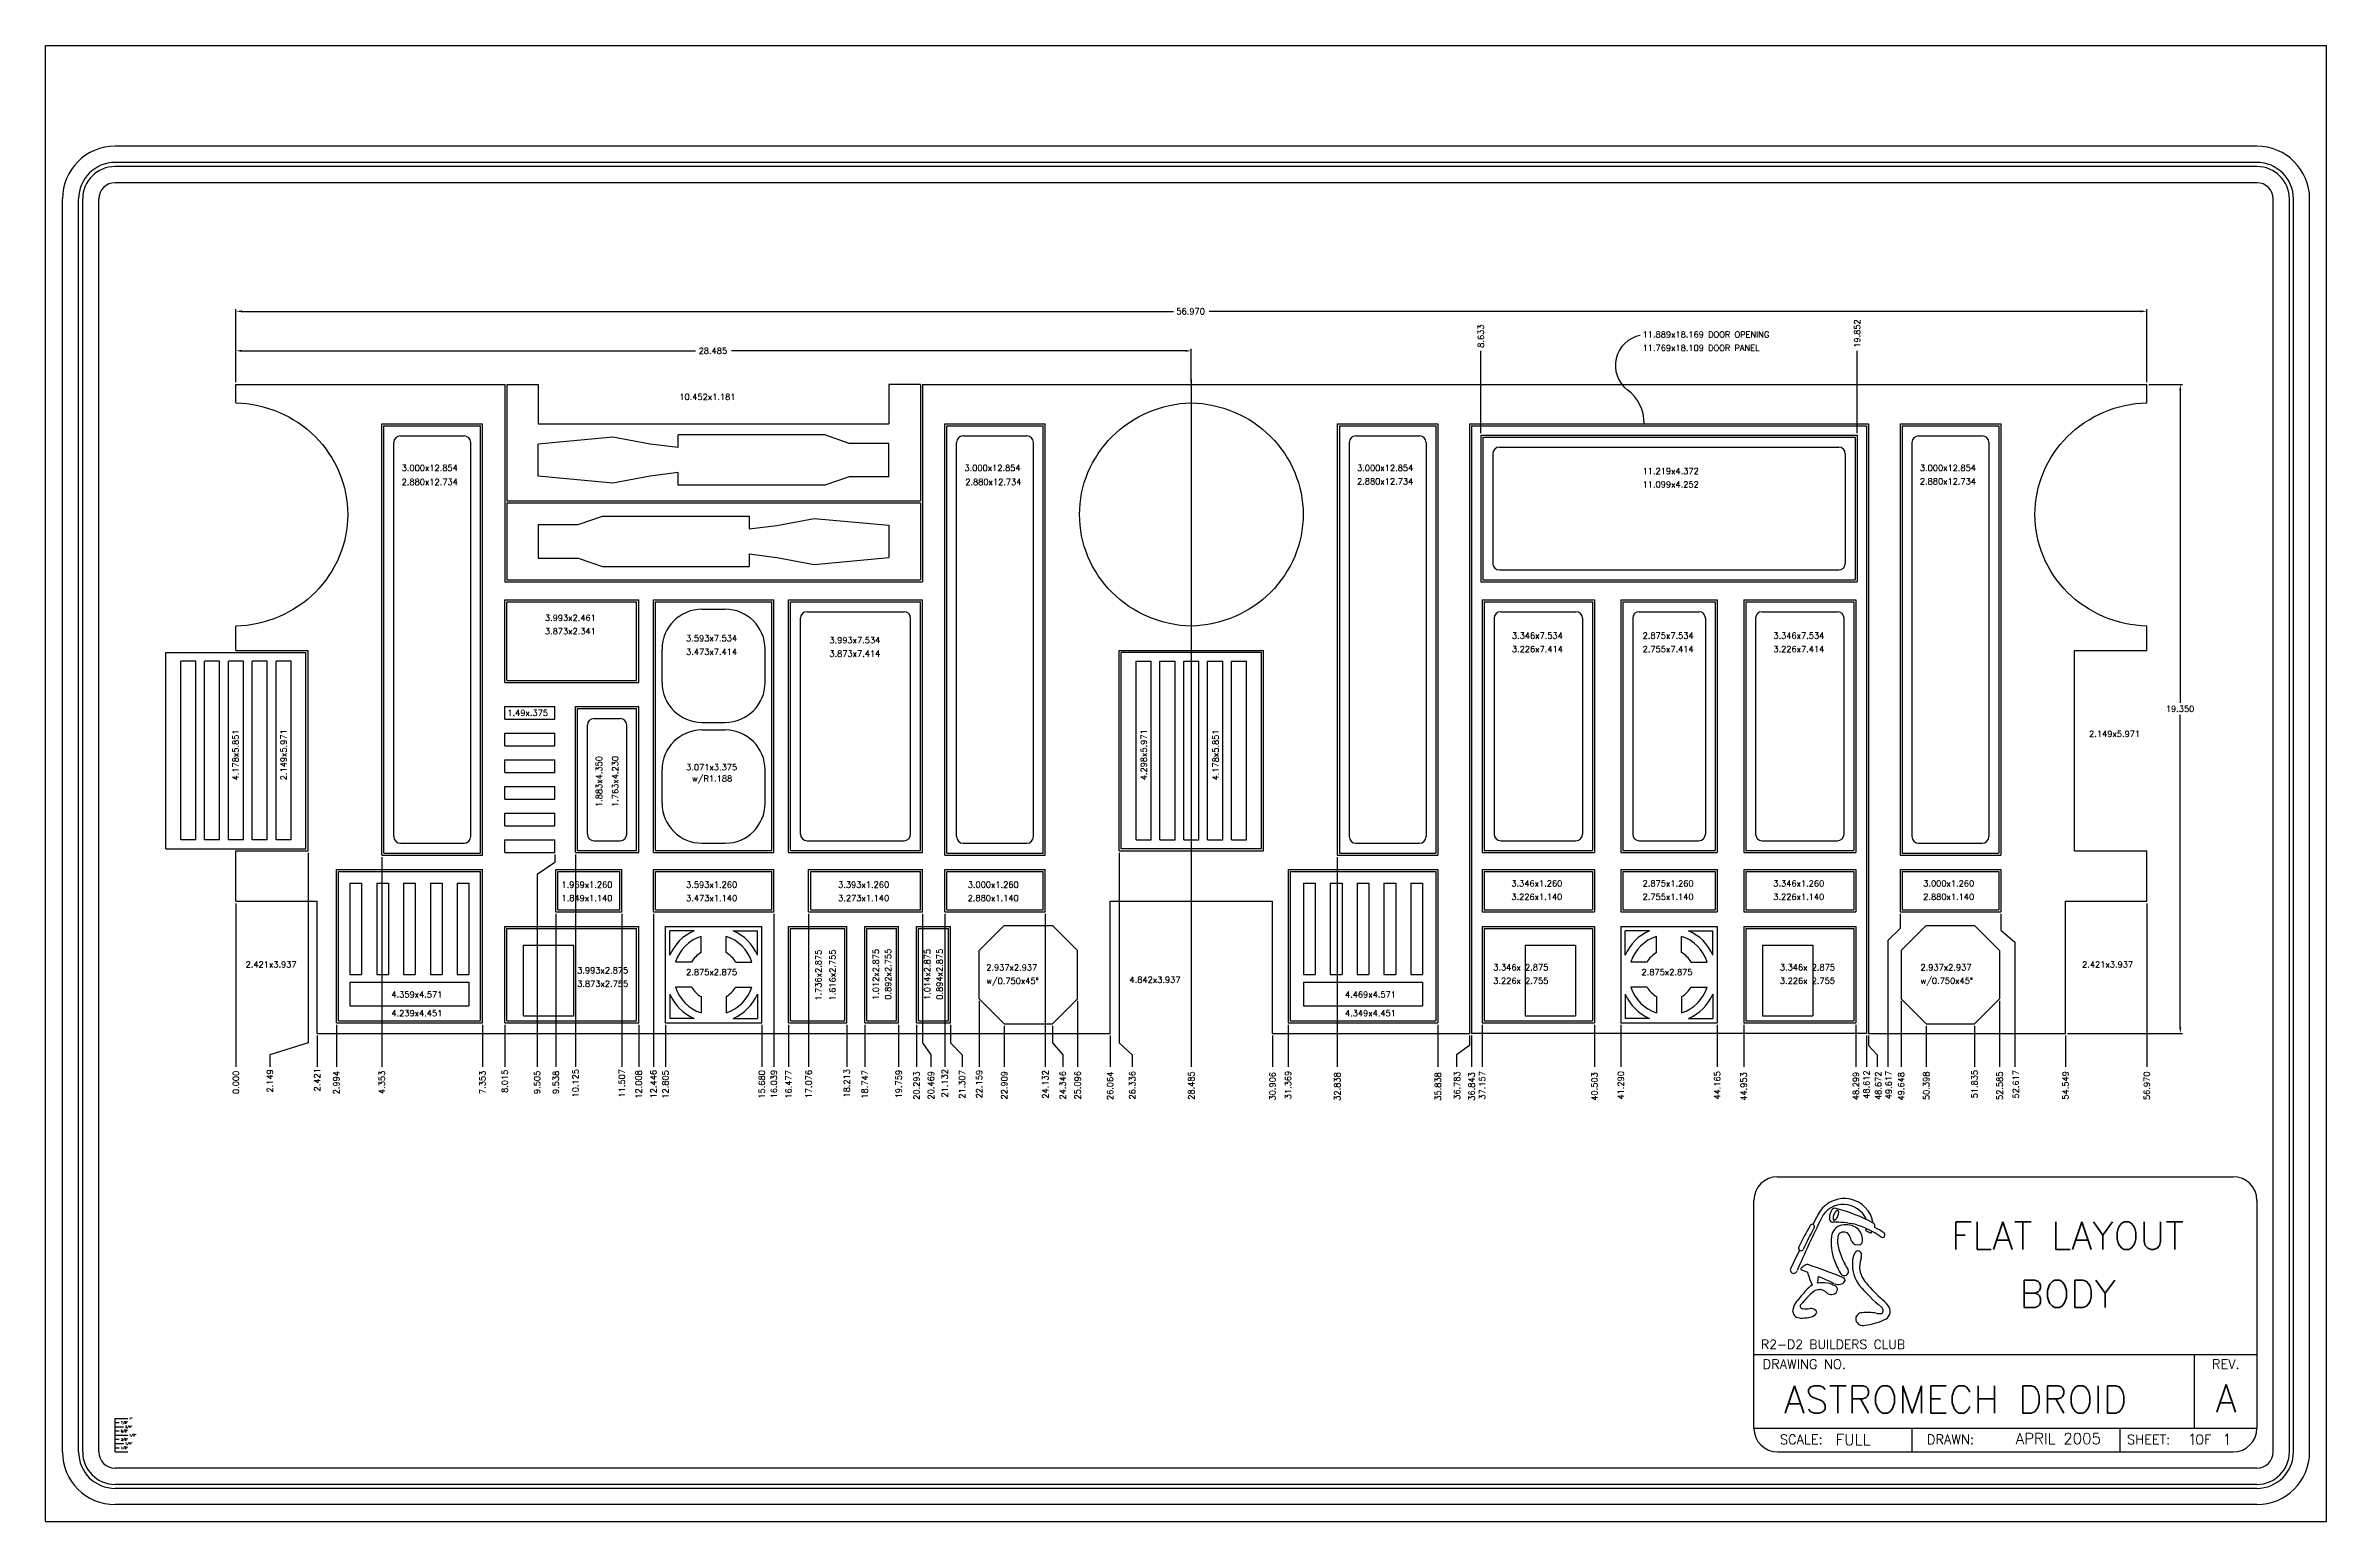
# Model space of a CAD drawing. Extents: x -5.7 to 62.3, y -14.3 to 29.7.
import ezdxf
from ezdxf.enums import TextEntityAlignment as Align

# ---------------------------------------------------------------- set-up
doc = ezdxf.new("R2010")
doc.units = 0
doc.layers.get('0').update_dxf_attribs({"linetype": 'CONTINUOUS'})
for name, color, linetype in [('BODY', 7, 'CONTINUOUS'), ('BODY_PANELS', 2, 'CONTINUOUS'), ('DIMENSIONS', 1, 'CONTINUOUS'), ('DIMENSIONS__BODY_PANELS', 2, 'CONTINUOUS'), ('DIMENSIONS_BODY', 7, 'CONTINUOUS'), ('FORM', 5, 'CONTINUOUS')]:
    doc.layers.add(name, color=color, linetype=linetype)
doc.styles.get("Standard").update_dxf_attribs({"font": 'simplex.shx'})

msp = doc.modelspace()

# ---------------------------------------------------------------- texts
for s, p in [('7/8"', (-3.428, -11.357)), ('5/8"', (-3.428, -11.607)), ('3/4"', (-3.303, -11.482)), ('1"', (-3.178, -11.232)), ('3/8"', (-3.428, -11.857)), ('1/8"', (-3.428, -12.107)), ('1/4"', (-3.303, -11.982)), ('1/2"', (-3.178, -11.732))]:
    msp.add_text(s, height=0.0625).set_placement(p)
at = {"layer": 'DIMENSIONS'}
for s, p in [('56.970', (28.039, 21.717)), ('28.485', (13.797, 20.54)), ('19.350', (57.541, 9.865))]:
    msp.add_text(s, height=0.18, dxfattribs=at).set_placement(p)
for s, p in [('8.633', (37.208, 20.72)), ('19.852', (48.427, 20.72)), ('0.000', (0.09, -1.53)), ('2.149', (1.104, -1.487)), ('2.421', (2.511, -1.453)), ('2.994', (3.084, -1.539)), ('4.353', (4.443, -1.53)), ('7.353', (7.443, -1.53)), ('8.015', (8.105, -1.496)), ('9.505', (9.069, -1.53)), ('9.538', (9.628, -1.53)), ('10.125', (10.215, -1.633)), ('11.507', (11.597, -1.633)), ('12.008', (12.098, -1.667)), ('12.446', (12.536, -1.659)), ('12.805', (12.895, -1.667)), ('15.680', (15.77, -1.667)), ('16.039', (16.129, -1.659)), ('16.477', (16.567, -1.667)), ('17.076', (17.166, -1.659)), ('18.213', (18.303, -1.633)), ('18.747', (18.837, -1.667)), ('19.759', (19.849, -1.659)), ('20.293', (20.383, -1.701)), ('20.469', (20.813, -1.693)), ('21.132', (21.222, -1.633)), ('21.307', (21.739, -1.667)), ('22.159', (22.249, -1.659)), ('22.909', (22.999, -1.693)), ('24.132', (24.222, -1.667)), ('24.346', (24.74, -1.693)), ('25.096', (25.186, -1.693)), ('26.064', (26.154, -1.71)), ('26.336', (26.815, -1.693)), ('28.485', (28.575, -1.701)), ('30.906', (30.996, -1.72)), ('31.369', (31.459, -1.686)), ('32.838', (32.928, -1.729)), ('35.838', (35.928, -1.729)), ('36.783', (36.497, -1.7)), ('36.843', (36.933, -1.729)), ('37.157', (37.246, -1.695)), ('40.503', (40.593, -1.729)), ('41.290', (41.38, -1.695)), ('44.165', (44.255, -1.695)), ('44.953', (45.043, -1.729)), ('48.299', (48.389, -1.713)), ('48.612', (48.702, -1.673)), ('48.672', (49.056, -1.707)), ('49.617', (49.364, -1.685)), ('49.648', (49.738, -1.722)), ('50.398', (50.488, -1.707)), ('51.835', (51.925, -1.658)), ('52.585', (52.675, -1.707)), ('52.617', (53.157, -1.664)), ('54.549', (54.639, -1.698)), ('56.970', (57.06, -1.707))]:
    msp.add_text(s, height=0.18, rotation=90, dxfattribs=at).set_placement(p)
at = {"layer": 'DIMENSIONS__BODY_PANELS'}
for s, p in [('2.880x12.734', (4.942, 16.629)), ('2.880x12.734', (21.745, 16.629)), ('2.880x12.734', (33.427, 16.647)), ('11.099x4.252', (41.94, 16.556)), ('2.880x12.734', (50.206, 16.647)), ('3.873x2.341', (9.212, 12.179)), ('3.473x7.414', (13.424, 11.569)), ('3.873x7.414', (17.694, 11.511)), ('3.226x7.414', (38.042, 11.647)), ('2.755x7.414', (41.94, 11.647)), ('3.226x7.414', (45.838, 11.647)), ('3.071x3.375', (13.424, 8.124)), ('w/R1.188', (13.601, 7.788)), ('1.849x1.140', (9.706, 4.223)), ('3.473x1.140', (13.424, 4.223)), ('3.273x1.140', (17.956, 4.223)), ('2.880x1.140', (21.819, 4.223)), ('3.226x1.140', (38.027, 4.26)), ('2.755x1.140', (41.94, 4.26)), ('3.226x1.140', (45.836, 4.26)), ('2.880x1.140', (50.306, 4.26)), ('3.873x2.755', (10.175, 1.668)), ('3.226x 2.755', (37.487, 1.758)), ('3.226x 2.755', (46.033, 1.758)), ('4.239x4.451', (4.636, 0.79)), ('4.349x4.451', (33.066, 0.79))]:
    msp.add_text(s, height=0.18, dxfattribs=at).set_placement(p)
for s, p in [('4.178x5.851', (0.08, 7.821)), ('4.178x5.851', (29.3, 7.821)), ('1.763x4.230', (11.398, 7.031)), ('1.616x2.755', (17.876, 1.259)), ('0.892x2.755', (19.534, 1.282)), ('0.894x2.875', (21.07, 1.282))]:
    msp.add_text(s, height=0.18, rotation=90, dxfattribs=at).set_placement(p)
at = {"layer": 'DIMENSIONS_BODY'}
for s, p in [('11.889x18.169 DOOR OPENING', (41.94, 21.025)), ('11.769x18.109 DOOR PANEL', (41.94, 20.625)), ('10.452x1.181', (13.221, 19.165)), ('3.000x12.854', (4.942, 17.047)), ('3.000x12.854', (21.721, 17.047)), ('3.000x12.854', (33.427, 17.047)), ('11.219x4.372', (41.94, 16.956)), ('3.000x12.854', (50.206, 17.047)), ('3.993x2.461', (9.212, 12.579)), ('3.593x7.534', (13.424, 11.969)), ('3.993x7.534', (17.694, 11.911)), ('3.346x7.534', (38.042, 12.047)), ('2.875x7.534', (41.94, 12.047)), ('3.346x7.534', (45.838, 12.047)), ('1.49x.375', (8.093, 9.746)), ('2.149x5.971', (55.252, 9.12)), ('1.969x1.260', (9.706, 4.623)), ('3.593x1.260', (13.424, 4.623)), ('3.393x1.260', (17.956, 4.623)), ('3.000x1.260', (21.819, 4.623)), ('3.346x1.260', (38.027, 4.66)), ('2.875x1.260', (41.94, 4.66)), ('3.346x1.260', (45.836, 4.66)), ('3.000x1.260', (50.306, 4.66)), ('2.421x3.937', (0.289, 2.244)), ('3.993x2.875', (10.175, 2.068)), ('2.875x2.875', (13.423, 2.016)), ('2.937x2.937', (22.37, 2.152)), ('3.346x 2.875', (37.487, 2.158)), ('2.875x2.875', (41.908, 2.016)), ('3.346x 2.875', (46.033, 2.158)), ('2.937x2.937', (50.225, 2.159)), ('2.421x3.937', (55.044, 2.244)), ('4.359x4.571', (4.636, 1.347)), ('w/0.750x45%%D', (22.37, 1.752)), ('4.842x3.937', (26.642, 1.789)), ('4.469x4.571', (33.066, 1.347)), ('w/0.750x45%%D', (50.225, 1.759))]:
    msp.add_text(s, height=0.18, dxfattribs=at).set_placement(p)
for s, p in [('2.149x5.971', (1.512, 7.826)), ('4.298x5.971', (27.157, 7.826)), ('1.883x4.350', (10.915, 7.027)), ('1.736x2.875', (17.455, 1.254)), ('1.012x2.875', (19.168, 1.277)), ('1.014x2.875', (20.703, 1.277))]:
    msp.add_text(s, height=0.18, rotation=90, dxfattribs=at).set_placement(p)
at = {"layer": 'FORM'}
for s, height, p in [('FLAT LAYOUT', 0.81877, (54.612, -6.163)), ('BODY', 0.8188, (54.612, -7.896))]:
    msp.add_text(s, height=height, dxfattribs=at).set_placement(p, align=Align.CENTER)
at = {"layer": 'FORM', "color": 7}
msp.add_text('R2-D2 BUILDERS CLUB', height=0.27077, dxfattribs=at).set_placement((45.47, -9.129))
at = {"layer": 'FORM', "linetype": 'CONTINUOUS'}
for s, height, p in [('DRAWING NO.', 0.28297, (45.517, -9.723)), ('SCALE:', 0.283, (46.034, -11.968)), ('DRAWN:', 0.283, (50.414, -11.968)), ('SHEET:   OF', 0.28297, (56.383, -11.971))]:
    msp.add_text(s, height=height, dxfattribs=at).set_placement(p)
msp.add_text('REV.', height=0.283, dxfattribs=at).set_placement((59.328, -9.723), align=Align.CENTER)
at = {"layer": 'FORM'}
for s, height, p in [('A', 0.819, (59.02, -11.011)), ('ASTROMECH DROID', 0.81877, (46.151, -11.043)), ('FULL', 0.3275, (47.697, -11.999)), ('1   1', 0.3275, (58.191, -11.99))]:
    msp.add_text(s, height=height, dxfattribs=at).set_placement(p)
msp.add_text('APRIL 2005', height=0.3275, dxfattribs=at).set_placement((55.605, -11.965), align=Align.RIGHT)

# ---------------------------------------------------------------- linework, layer by layer
for p, q in [((-5.674, -14.271), (-5.674, 29.729)), ((-5.674, 29.729), (62.326, 29.729)), ((62.326, -14.271), (62.326, 29.729)), ((-3.602, -12.199), (-3.602, -11.199)), ((-3.602, -11.199), (-3.227, -11.199)), ((-3.602, -11.324), (-3.477, -11.324)), ((-3.602, -11.449), (-3.352, -11.449)), ((-3.602, -11.574), (-3.477, -11.574)), ((-3.602, -11.699), (-3.227, -11.699)), ((-3.602, -11.824), (-3.477, -11.824)), ((-3.602, -11.949), (-3.352, -11.949)), ((-3.602, -12.074), (-3.477, -12.074)), ((-3.602, -12.199), (-3.227, -12.199)), ((-5.674, -14.271), (62.326, -14.271))]:
    msp.add_line(p, q)
at = {"layer": 'BODY'}
for p, q in [((0, 19.63), (8.015, 19.63)), ((0, 19.079), (0, 19.63)), ((0, 19.079), (0.165, 19.071)), ((0.165, 19.071), (0.329, 19.055)), ((0.329, 19.055), (0.493, 19.031)), ((8.015, 19.63), (8.015, 13.742)), ((8.075, 19.63), (8.075, 16.154)), ((8.075, 19.63), (9.016, 19.63)), ((9.016, 19.63), (9.016, 18.449)), ((19.468, 19.63), (19.468, 18.449)), ((20.409, 19.63), (19.468, 19.63)), ((20.409, 19.63), (20.409, 16.154)), ((20.469, 19.63), (56.97, 19.63)), ((20.469, 19.63), (20.469, 13.742)), ((27.992, 19.031), (28.156, 19.055)), ((28.156, 19.055), (28.32, 19.071)), ((28.32, 19.071), (28.485, 19.079)), ((28.485, 19.081), (28.65, 19.073)), ((28.65, 19.073), (28.814, 19.057)), ((28.814, 19.057), (28.978, 19.033)), ((56.477, 19.033), (56.641, 19.057)), ((56.641, 19.057), (56.805, 19.073)), ((56.805, 19.073), (56.97, 19.081)), ((56.97, 19.081), (56.97, 19.63)), ((0.493, 19.031), (0.655, 19)), ((0.655, 19), (0.815, 18.961)), ((0.815, 18.961), (0.974, 18.915)), ((0.974, 18.915), (1.129, 18.862)), ((1.129, 18.862), (1.282, 18.801)), ((1.282, 18.801), (1.432, 18.733)), ((1.432, 18.733), (1.578, 18.658)), ((1.578, 18.658), (1.721, 18.576)), ((1.721, 18.576), (1.859, 18.488)), ((1.859, 18.488), (1.992, 18.393)), ((1.992, 18.393), (2.121, 18.293)), ((4.353, 5.595), (4.353, 18.449)), ((4.353, 18.449), (7.353, 18.449)), ((7.353, 5.595), (7.353, 18.449)), ((9.016, 18.449), (19.468, 18.449)), ((21.132, 5.595), (21.132, 18.449)), ((21.132, 18.449), (24.132, 18.449)), ((24.132, 5.595), (24.132, 18.449)), ((26.364, 18.291), (26.493, 18.392)), ((26.493, 18.392), (26.626, 18.487)), ((26.626, 18.487), (26.764, 18.575)), ((26.764, 18.575), (26.907, 18.657)), ((26.907, 18.657), (27.053, 18.732)), ((27.053, 18.732), (27.203, 18.8)), ((27.203, 18.8), (27.356, 18.861)), ((27.356, 18.861), (27.511, 18.915)), ((27.511, 18.915), (27.67, 18.961)), ((27.67, 18.961), (27.83, 19)), ((27.83, 19), (27.992, 19.031)), ((28.978, 19.033), (29.14, 19.002)), ((29.14, 19.002), (29.3, 18.963)), ((29.3, 18.963), (29.459, 18.917)), ((29.459, 18.917), (29.614, 18.864)), ((29.614, 18.864), (29.767, 18.803)), ((29.767, 18.803), (29.917, 18.735)), ((29.917, 18.735), (30.063, 18.66)), ((30.063, 18.66), (30.206, 18.578)), ((30.206, 18.578), (30.344, 18.49)), ((30.344, 18.49), (30.477, 18.395)), ((30.477, 18.395), (30.606, 18.295)), ((32.838, 18.449), (35.838, 18.449)), ((32.838, 18.449), (32.838, 5.595)), ((35.838, 18.449), (35.838, 5.595)), ((36.783, 18.449), (36.783, 0.28)), ((36.783, 18.449), (48.672, 18.449)), ((36.843, 18.389), (36.843, 0.28)), ((36.843, 18.389), (48.612, 18.389)), ((48.612, 18.389), (48.612, 0.28)), ((48.672, 18.449), (48.672, 0.28)), ((49.617, 18.449), (49.617, 5.595)), ((49.617, 18.449), (52.617, 18.449)), ((52.617, 18.449), (52.617, 5.595)), ((54.849, 18.293), (54.978, 18.394)), ((54.978, 18.394), (55.111, 18.489)), ((55.111, 18.489), (55.249, 18.577)), ((55.249, 18.577), (55.392, 18.659)), ((55.392, 18.659), (55.538, 18.734)), ((55.538, 18.734), (55.688, 18.802)), ((55.688, 18.802), (55.841, 18.863)), ((55.841, 18.863), (55.996, 18.917)), ((55.996, 18.917), (56.155, 18.963)), ((56.155, 18.963), (56.315, 19.002)), ((56.315, 19.002), (56.477, 19.033)), ((2.121, 18.293), (2.244, 18.186)), ((2.244, 18.186), (2.362, 18.074)), ((2.362, 18.074), (2.475, 17.956)), ((2.475, 17.956), (2.581, 17.833)), ((2.581, 17.833), (2.681, 17.705)), ((2.681, 17.705), (2.775, 17.573)), ((11.239, 18.059), (9.016, 17.851)), ((9.016, 16.891), (9.016, 17.851)), ((12.353, 17.849), (11.239, 18.059)), ((13.182, 17.745), (12.353, 17.849)), ((17.559, 18.12), (13.182, 18.12)), ((13.182, 17.745), (13.182, 18.12)), ((18.283, 17.871), (17.559, 18.12)), ((19.468, 17.871), (18.283, 17.871)), ((19.468, 16.871), (19.468, 17.871)), ((25.71, 17.571), (25.804, 17.703)), ((25.804, 17.703), (25.904, 17.831)), ((25.904, 17.831), (26.01, 17.954)), ((26.01, 17.954), (26.123, 18.072)), ((26.123, 18.072), (26.241, 18.184)), ((26.241, 18.184), (26.364, 18.291)), ((30.606, 18.295), (30.729, 18.188)), ((30.729, 18.188), (30.847, 18.076)), ((30.847, 18.076), (30.96, 17.958)), ((30.96, 17.958), (31.066, 17.835)), ((31.066, 17.835), (31.166, 17.707)), ((31.166, 17.707), (31.26, 17.575)), ((37.118, 18.114), (48.337, 18.114)), ((37.118, 18.114), (37.118, 13.742)), ((48.337, 18.114), (48.337, 13.742)), ((54.195, 17.573), (54.289, 17.705)), ((54.289, 17.705), (54.389, 17.833)), ((54.389, 17.833), (54.495, 17.956)), ((54.495, 17.956), (54.608, 18.074)), ((54.608, 18.074), (54.726, 18.186)), ((54.726, 18.186), (54.849, 18.293)), ((2.775, 17.573), (2.862, 17.436)), ((2.862, 17.436), (2.942, 17.296)), ((2.942, 17.296), (3.016, 17.152)), ((3.016, 17.152), (3.081, 17.004)), ((3.081, 17.004), (3.14, 16.854)), ((25.345, 16.852), (25.404, 17.002)), ((25.404, 17.002), (25.469, 17.15)), ((25.469, 17.15), (25.543, 17.294)), ((25.543, 17.294), (25.623, 17.434)), ((25.623, 17.434), (25.71, 17.571)), ((31.26, 17.575), (31.347, 17.438)), ((31.347, 17.438), (31.427, 17.298)), ((31.427, 17.298), (31.501, 17.154)), ((31.501, 17.154), (31.566, 17.006)), ((31.566, 17.006), (31.625, 16.856)), ((53.83, 16.854), (53.889, 17.004)), ((53.889, 17.004), (53.954, 17.152)), ((53.954, 17.152), (54.028, 17.296)), ((54.028, 17.296), (54.108, 17.436)), ((54.108, 17.436), (54.195, 17.573)), ((3.14, 16.854), (3.191, 16.701)), ((3.191, 16.701), (3.234, 16.546)), ((3.234, 16.546), (3.27, 16.389)), ((3.27, 16.389), (3.298, 16.231)), ((11.239, 16.684), (9.016, 16.891)), ((12.353, 16.893), (11.239, 16.684)), ((13.182, 16.998), (12.353, 16.893)), ((13.182, 16.622), (13.182, 16.998)), ((17.559, 16.622), (13.182, 16.622)), ((18.283, 16.871), (17.559, 16.622)), ((19.468, 16.871), (18.283, 16.871)), ((25.187, 16.229), (25.215, 16.387)), ((25.215, 16.387), (25.251, 16.544)), ((25.251, 16.544), (25.294, 16.699)), ((25.294, 16.699), (25.345, 16.852)), ((31.625, 16.856), (31.676, 16.703)), ((31.676, 16.703), (31.719, 16.548)), ((31.719, 16.548), (31.755, 16.391)), ((31.755, 16.391), (31.783, 16.233)), ((53.672, 16.231), (53.7, 16.389)), ((53.7, 16.389), (53.736, 16.546)), ((53.736, 16.546), (53.779, 16.701)), ((53.779, 16.701), (53.83, 16.854)), ((3.298, 16.231), (3.318, 16.071)), ((3.318, 16.071), (3.33, 15.911)), ((3.33, 15.911), (3.333, 15.751)), ((3.333, 15.751), (3.33, 15.59)), ((8.075, 16.154), (20.409, 16.154)), ((8.075, 16.095), (20.409, 16.095)), ((8.075, 16.095), (8.075, 13.802)), ((10.201, 15.448), (10.925, 15.697)), ((10.925, 15.697), (15.302, 15.697)), ((15.302, 15.697), (15.302, 15.322)), ((20.409, 16.095), (20.409, 13.802)), ((25.152, 15.748), (25.156, 15.909)), ((25.156, 15.588), (25.152, 15.748)), ((25.156, 15.909), (25.167, 16.069)), ((25.167, 16.069), (25.187, 16.229)), ((31.783, 16.233), (31.803, 16.073)), ((31.803, 16.073), (31.815, 15.913)), ((31.815, 15.913), (31.818, 15.753)), ((31.818, 15.753), (31.815, 15.592)), ((53.637, 15.75), (53.641, 15.911)), ((53.641, 15.59), (53.637, 15.75)), ((53.641, 15.911), (53.652, 16.071)), ((53.652, 16.071), (53.672, 16.231)), ((3.27, 15.112), (3.234, 14.955)), ((3.298, 15.27), (3.27, 15.112)), ((3.318, 15.43), (3.298, 15.27)), ((3.33, 15.59), (3.318, 15.43)), ((9.016, 15.448), (10.201, 15.448)), ((9.016, 15.448), (9.016, 14.448)), ((15.302, 15.322), (16.131, 15.426)), ((16.131, 15.426), (17.245, 15.635)), ((17.245, 15.635), (19.468, 15.428)), ((19.468, 15.428), (19.468, 14.468)), ((25.167, 15.427), (25.156, 15.588)), ((25.187, 15.268), (25.167, 15.427)), ((25.215, 15.11), (25.187, 15.268)), ((25.251, 14.953), (25.215, 15.11)), ((31.755, 15.114), (31.719, 14.957)), ((31.783, 15.272), (31.755, 15.114)), ((31.803, 15.432), (31.783, 15.272)), ((31.815, 15.592), (31.803, 15.432)), ((53.652, 15.429), (53.641, 15.59)), ((53.672, 15.27), (53.652, 15.429)), ((53.7, 15.112), (53.672, 15.27)), ((53.736, 14.955), (53.7, 15.112)), ((3.016, 14.349), (2.942, 14.205)), ((3.081, 14.497), (3.016, 14.349)), ((3.14, 14.647), (3.081, 14.497)), ((3.191, 14.8), (3.14, 14.647)), ((3.234, 14.955), (3.191, 14.8)), ((9.016, 14.448), (10.201, 14.448)), ((10.201, 14.448), (10.925, 14.199)), ((15.302, 14.575), (16.131, 14.47)), ((15.302, 14.575), (15.302, 14.199)), ((16.131, 14.47), (17.245, 14.26)), ((17.245, 14.26), (19.468, 14.468)), ((25.294, 14.798), (25.251, 14.953)), ((25.345, 14.645), (25.294, 14.798)), ((25.404, 14.495), (25.345, 14.645)), ((25.469, 14.347), (25.404, 14.495)), ((25.543, 14.203), (25.469, 14.347)), ((31.501, 14.351), (31.427, 14.207)), ((31.566, 14.499), (31.501, 14.351)), ((31.625, 14.649), (31.566, 14.499)), ((31.676, 14.802), (31.625, 14.649)), ((31.719, 14.957), (31.676, 14.802)), ((53.779, 14.8), (53.736, 14.955)), ((53.83, 14.647), (53.779, 14.8)), ((53.889, 14.497), (53.83, 14.647)), ((53.954, 14.349), (53.889, 14.497)), ((54.028, 14.205), (53.954, 14.349)), ((2.581, 13.668), (2.475, 13.545)), ((2.681, 13.796), (2.581, 13.668)), ((2.775, 13.928), (2.681, 13.796)), ((2.862, 14.065), (2.775, 13.928)), ((2.942, 14.205), (2.862, 14.065)), ((8.015, 13.742), (20.469, 13.742)), ((8.075, 13.802), (20.409, 13.802)), ((10.925, 14.199), (15.302, 14.199)), ((25.623, 14.063), (25.543, 14.203)), ((25.71, 13.926), (25.623, 14.063)), ((25.804, 13.794), (25.71, 13.926)), ((25.904, 13.666), (25.804, 13.794)), ((26.01, 13.543), (25.904, 13.666)), ((31.066, 13.67), (30.96, 13.547)), ((31.166, 13.798), (31.066, 13.67)), ((31.26, 13.93), (31.166, 13.798)), ((31.347, 14.067), (31.26, 13.93)), ((31.427, 14.207), (31.347, 14.067)), ((37.118, 13.742), (48.337, 13.742)), ((54.108, 14.065), (54.028, 14.205)), ((54.195, 13.928), (54.108, 14.065)), ((54.289, 13.796), (54.195, 13.928)), ((54.389, 13.668), (54.289, 13.796)), ((54.495, 13.545), (54.389, 13.668)), ((1.721, 12.924), (1.578, 12.843)), ((1.859, 13.013), (1.721, 12.924)), ((1.992, 13.107), (1.859, 13.013)), ((2.121, 13.208), (1.992, 13.107)), ((2.244, 13.315), (2.121, 13.208)), ((2.362, 13.427), (2.244, 13.315)), ((2.475, 13.545), (2.362, 13.427)), ((8.015, 10.744), (8.015, 13.205)), ((8.015, 13.205), (12.008, 13.205)), ((12.008, 10.744), (12.008, 13.205)), ((12.446, 5.671), (12.446, 13.205)), ((12.446, 13.205), (16.039, 13.205)), ((16.039, 5.671), (16.039, 13.205)), ((16.477, 5.671), (16.477, 13.205)), ((16.477, 13.205), (20.47, 13.205)), ((20.47, 5.671), (20.47, 13.205)), ((26.123, 13.426), (26.01, 13.543)), ((26.241, 13.313), (26.123, 13.426)), ((26.364, 13.207), (26.241, 13.313)), ((26.493, 13.106), (26.364, 13.207)), ((26.626, 13.011), (26.493, 13.106)), ((26.764, 12.923), (26.626, 13.011)), ((26.907, 12.842), (26.764, 12.923)), ((30.206, 12.926), (30.063, 12.845)), ((30.344, 13.015), (30.206, 12.926)), ((30.477, 13.109), (30.344, 13.015)), ((30.606, 13.21), (30.477, 13.109)), ((30.729, 13.317), (30.606, 13.21)), ((30.847, 13.429), (30.729, 13.317)), ((30.96, 13.547), (30.847, 13.429)), ((37.157, 13.205), (37.157, 5.671)), ((37.157, 13.205), (40.502, 13.205)), ((40.502, 13.205), (40.502, 5.671)), ((41.29, 13.205), (41.29, 5.671)), ((41.29, 13.205), (44.165, 13.205)), ((44.165, 13.205), (44.165, 5.671)), ((44.953, 13.205), (44.953, 5.671)), ((44.953, 13.205), (48.299, 13.205)), ((48.299, 13.205), (48.299, 5.671)), ((54.608, 13.428), (54.495, 13.545)), ((54.726, 13.315), (54.608, 13.428)), ((54.849, 13.209), (54.726, 13.315)), ((54.978, 13.108), (54.849, 13.209)), ((55.111, 13.013), (54.978, 13.108)), ((55.249, 12.925), (55.111, 13.013)), ((55.392, 12.844), (55.249, 12.925)), ((0.165, 12.43), (0, 12.421)), ((0, 11.697), (0, 12.421)), ((0.329, 12.445), (0.165, 12.43)), ((0.493, 12.469), (0.329, 12.445)), ((0.655, 12.5), (0.493, 12.469)), ((0.815, 12.539), (0.655, 12.5)), ((0.974, 12.585), (0.815, 12.539)), ((1.129, 12.639), (0.974, 12.585)), ((1.282, 12.7), (1.129, 12.639)), ((1.432, 12.768), (1.282, 12.7)), ((1.578, 12.843), (1.432, 12.768)), ((27.053, 12.767), (26.907, 12.842)), ((27.203, 12.699), (27.053, 12.767)), ((27.356, 12.638), (27.203, 12.699)), ((27.511, 12.585), (27.356, 12.638)), ((27.67, 12.538), (27.511, 12.585)), ((27.83, 12.5), (27.67, 12.538)), ((27.992, 12.469), (27.83, 12.5)), ((28.156, 12.445), (27.992, 12.469)), ((28.32, 12.429), (28.156, 12.445)), ((28.485, 12.421), (28.32, 12.429)), ((28.65, 12.432), (28.485, 12.423)), ((28.814, 12.447), (28.65, 12.432)), ((28.978, 12.471), (28.814, 12.447)), ((29.14, 12.502), (28.978, 12.471)), ((29.3, 12.541), (29.14, 12.502)), ((29.459, 12.587), (29.3, 12.541)), ((29.614, 12.641), (29.459, 12.587)), ((29.767, 12.702), (29.614, 12.641)), ((29.917, 12.77), (29.767, 12.702)), ((30.063, 12.845), (29.917, 12.77)), ((55.538, 12.769), (55.392, 12.844)), ((55.688, 12.701), (55.538, 12.769)), ((55.841, 12.64), (55.688, 12.701)), ((55.996, 12.587), (55.841, 12.64)), ((56.155, 12.54), (55.996, 12.587)), ((56.315, 12.502), (56.155, 12.54)), ((56.477, 12.471), (56.315, 12.502)), ((56.641, 12.447), (56.477, 12.471)), ((56.805, 12.431), (56.641, 12.447)), ((56.97, 12.423), (56.805, 12.431)), ((56.97, 11.697), (56.97, 12.423)), ((0, 11.697), (2.149, 11.697)), ((2.149, 5.726), (2.149, 11.697)), ((26.336, 5.726), (26.336, 11.697)), ((26.336, 11.697), (30.634, 11.697)), ((30.634, 5.726), (30.634, 11.697)), ((54.821, 5.726), (54.821, 11.697)), ((54.821, 11.697), (56.97, 11.697)), ((8.015, 10.744), (12.008, 10.744)), ((8.015, 10.021), (9.505, 10.021)), ((8.015, 9.646), (8.015, 10.021)), ((8.015, 9.646), (9.505, 9.646)), ((9.505, 9.646), (9.505, 10.021)), ((10.125, 10.021), (12.008, 10.021)), ((10.125, 5.671), (10.125, 10.021)), ((12.008, 5.671), (12.008, 10.021)), ((8.015, 9.226), (9.505, 9.226)), ((8.015, 8.851), (8.015, 9.226)), ((8.015, 8.851), (9.505, 8.851)), ((9.505, 8.851), (9.505, 9.226)), ((8.015, 8.431), (9.505, 8.431)), ((8.015, 8.056), (8.015, 8.431)), ((9.505, 8.056), (9.505, 8.431)), ((8.015, 8.056), (9.505, 8.056)), ((8.015, 7.636), (9.505, 7.636)), ((8.015, 7.261), (8.015, 7.636)), ((9.505, 7.261), (9.505, 7.636)), ((8.015, 7.261), (9.505, 7.261)), ((8.015, 6.466), (8.015, 6.841)), ((8.015, 6.841), (9.505, 6.841)), ((9.505, 6.466), (9.505, 6.841)), ((8.015, 6.466), (9.505, 6.466)), ((0, 4.217), (0, 5.726)), ((0, 5.726), (2.149, 5.726)), ((4.353, 5.595), (7.353, 5.595)), ((8.015, 6.046), (9.505, 6.046)), ((8.015, 5.671), (8.015, 6.046)), ((8.015, 5.671), (9.505, 5.671)), ((9.505, 5.671), (9.505, 6.046)), ((10.125, 5.671), (12.008, 5.671)), ((12.446, 5.671), (16.039, 5.671)), ((16.477, 5.671), (20.47, 5.671)), ((21.132, 5.595), (24.132, 5.595)), ((26.336, 5.726), (30.634, 5.726)), ((32.838, 5.595), (35.838, 5.595)), ((37.157, 5.671), (40.502, 5.671)), ((41.29, 5.671), (44.165, 5.671)), ((44.953, 5.671), (48.299, 5.671)), ((49.617, 5.595), (52.617, 5.595)), ((54.821, 5.726), (56.97, 5.726)), ((56.97, 4.217), (56.97, 5.726)), ((2.994, 5.165), (7.353, 5.165)), ((2.994, 0.594), (2.994, 5.165)), ((7.353, 0.594), (7.353, 5.165)), ((9.538, 5.165), (11.507, 5.165)), ((9.538, 3.905), (9.538, 5.165)), ((11.507, 3.905), (11.507, 5.165)), ((12.446, 5.165), (16.039, 5.165)), ((12.446, 3.905), (12.446, 5.165)), ((16.039, 3.905), (16.039, 5.165)), ((17.076, 5.165), (20.469, 5.165)), ((17.076, 3.905), (17.076, 5.165)), ((20.469, 3.905), (20.469, 5.165)), ((21.132, 5.165), (24.132, 5.165)), ((21.132, 3.905), (21.132, 5.165)), ((24.132, 3.905), (24.132, 5.165)), ((31.369, 5.165), (35.838, 5.165)), ((31.369, 5.165), (31.369, 0.594)), ((35.838, 5.165), (35.838, 0.594)), ((37.157, 5.165), (40.502, 5.165)), ((37.157, 5.165), (37.157, 3.905)), ((40.502, 5.165), (40.502, 3.905)), ((41.29, 5.165), (44.165, 5.165)), ((41.29, 5.165), (41.29, 3.905)), ((44.165, 5.165), (44.165, 3.905)), ((44.953, 5.165), (48.299, 5.165)), ((44.953, 5.165), (44.953, 3.905)), ((48.299, 5.165), (48.299, 3.905)), ((49.617, 5.165), (49.617, 3.905)), ((49.617, 5.165), (52.617, 5.165)), ((52.617, 5.165), (52.617, 3.905)), ((0, 4.217), (2.421, 4.217)), ((2.421, 0.28), (2.421, 4.217)), ((26.064, 4.217), (30.906, 4.217)), ((26.064, 0.28), (26.064, 4.217)), ((30.906, 0.28), (30.906, 4.217)), ((54.549, 0.28), (54.549, 4.217)), ((54.549, 4.217), (56.97, 4.217)), ((8.015, 0.594), (8.015, 3.469)), ((8.015, 3.469), (12.008, 3.469)), ((9.538, 3.905), (11.507, 3.905)), ((12.008, 0.594), (12.008, 3.469)), ((12.446, 3.905), (16.039, 3.905)), ((12.805, 0.594), (12.805, 3.469)), ((12.805, 3.469), (15.68, 3.469)), ((15.68, 0.594), (15.68, 3.469)), ((16.477, 0.594), (16.477, 3.469)), ((16.477, 3.469), (18.213, 3.469)), ((17.076, 3.905), (20.469, 3.905)), ((18.213, 0.594), (18.213, 3.469)), ((18.747, 0.594), (18.747, 3.469)), ((18.747, 3.469), (19.759, 3.469)), ((19.759, 0.594), (19.759, 3.469)), ((20.293, 0.594), (20.293, 3.469)), ((20.293, 3.469), (21.307, 3.469)), ((21.132, 3.905), (24.132, 3.905)), ((21.307, 0.594), (21.307, 3.469)), ((22.159, 2.75), (22.909, 3.5)), ((22.909, 3.5), (24.346, 3.5)), ((24.346, 3.5), (25.096, 2.75)), ((37.157, 3.905), (40.502, 3.905)), ((37.157, 3.469), (37.157, 0.594)), ((37.157, 3.469), (40.502, 3.469)), ((40.502, 3.469), (40.502, 0.594)), ((41.29, 3.905), (44.165, 3.905)), ((41.29, 3.469), (41.29, 0.594)), ((41.29, 3.469), (44.165, 3.469)), ((44.165, 3.469), (44.165, 0.594)), ((44.953, 3.905), (48.299, 3.905)), ((44.953, 3.469), (44.953, 0.594)), ((44.953, 3.469), (48.299, 3.469)), ((48.299, 3.469), (48.299, 0.594)), ((49.617, 3.905), (52.617, 3.905)), ((50.398, 3.5), (49.648, 2.75)), ((50.398, 3.5), (51.835, 3.5)), ((51.835, 3.5), (52.585, 2.75)), ((22.159, 1.313), (22.159, 2.75)), ((25.096, 1.313), (25.096, 2.75)), ((49.648, 2.75), (49.648, 1.313)), ((52.585, 2.75), (52.585, 1.313)), ((22.909, 0.563), (22.159, 1.313)), ((25.096, 1.313), (24.346, 0.563)), ((50.398, 0.563), (49.648, 1.313)), ((52.585, 1.313), (51.835, 0.563)), ((2.421, 0.28), (26.064, 0.28)), ((2.994, 0.594), (7.353, 0.594)), ((8.015, 0.594), (12.008, 0.594)), ((12.805, 0.594), (15.68, 0.594)), ((16.477, 0.594), (18.213, 0.594)), ((18.747, 0.594), (19.759, 0.594)), ((20.293, 0.594), (21.307, 0.594)), ((22.909, 0.563), (24.346, 0.563)), ((30.906, 0.28), (36.783, 0.28)), ((31.369, 0.594), (35.838, 0.594)), ((48.612, 0.28), (36.843, 0.28)), ((37.157, 0.594), (40.502, 0.594)), ((41.29, 0.594), (44.165, 0.594)), ((44.953, 0.594), (48.299, 0.594)), ((48.672, 0.28), (54.549, 0.28)), ((50.398, 0.563), (51.835, 0.563))]:
    msp.add_line(p, q, dxfattribs=at)
at = {"layer": 'BODY_PANELS'}
for p, q in [((4.413, 5.655), (4.413, 18.389)), ((4.413, 18.389), (7.293, 18.389)), ((7.293, 5.655), (7.293, 18.389)), ((21.192, 5.655), (21.192, 18.389)), ((21.192, 18.389), (24.072, 18.389)), ((24.072, 5.655), (24.072, 18.389)), ((32.898, 18.389), (35.778, 18.389)), ((32.898, 18.389), (32.898, 5.655)), ((35.778, 18.389), (35.778, 5.655)), ((49.677, 18.389), (49.677, 5.655)), ((49.677, 18.389), (52.557, 18.389)), ((52.557, 18.389), (52.557, 5.655)), ((4.707, 6.146), (4.707, 17.898)), ((4.904, 18.095), (6.802, 18.095)), ((6.999, 6.146), (6.999, 17.898)), ((21.486, 6.146), (21.486, 17.898)), ((21.683, 18.095), (23.581, 18.095)), ((23.778, 6.146), (23.778, 17.898)), ((33.192, 17.898), (33.192, 6.146)), ((33.389, 18.095), (35.287, 18.095)), ((35.484, 17.898), (35.484, 6.146)), ((37.178, 18.054), (48.277, 18.054)), ((37.178, 18.054), (37.178, 13.802)), ((37.669, 17.76), (47.786, 17.76)), ((48.277, 18.054), (48.277, 13.802)), ((49.971, 17.898), (49.971, 6.146)), ((50.168, 18.095), (52.066, 18.095)), ((52.263, 17.898), (52.263, 6.146)), ((37.472, 17.563), (37.472, 14.293)), ((47.983, 17.563), (47.983, 14.293)), ((37.178, 13.802), (48.277, 13.802)), ((37.669, 14.096), (47.786, 14.096)), ((8.075, 10.804), (8.075, 13.145)), ((8.075, 13.145), (11.948, 13.145)), ((11.948, 10.804), (11.948, 13.145)), ((12.506, 5.731), (12.506, 13.145)), ((12.506, 13.145), (15.979, 13.145)), ((13.895, 12.926), (14.59, 12.926)), ((15.979, 5.731), (15.979, 13.145)), ((16.537, 5.731), (16.537, 13.145)), ((16.537, 13.145), (20.41, 13.145)), ((20.41, 5.731), (20.41, 13.145)), ((37.217, 13.145), (37.217, 5.731)), ((37.217, 13.145), (40.442, 13.145)), ((40.442, 13.145), (40.442, 5.731)), ((41.35, 13.145), (41.35, 5.731)), ((41.35, 13.145), (44.105, 13.145)), ((44.105, 13.145), (44.105, 5.731)), ((45.013, 13.145), (45.013, 5.731)), ((45.013, 13.145), (48.238, 13.145)), ((48.238, 13.145), (48.238, 5.731)), ((16.831, 6.222), (16.831, 12.654)), ((17.028, 12.851), (19.919, 12.851)), ((20.116, 6.222), (20.116, 12.654)), ((37.511, 12.654), (37.511, 6.222)), ((37.708, 12.851), (39.952, 12.851)), ((40.149, 12.654), (40.149, 6.222)), ((41.644, 12.654), (41.644, 6.222)), ((41.841, 12.851), (43.614, 12.851)), ((43.811, 12.654), (43.811, 6.222)), ((45.307, 12.654), (45.307, 6.222)), ((45.504, 12.851), (47.748, 12.851)), ((47.944, 12.654), (47.944, 6.222)), ((-2.089, 11.637), (2.089, 11.637)), ((-2.089, 5.786), (-2.089, 11.637)), ((2.089, 5.786), (2.089, 11.637)), ((12.707, 10.739), (12.707, 11.738)), ((15.778, 10.739), (15.778, 11.738)), ((30.574, 11.637), (26.396, 11.637)), ((26.396, 5.786), (26.396, 11.637)), ((30.574, 5.786), (30.574, 11.637)), ((-1.645, 6.046), (-1.645, 11.377)), ((-1.195, 11.377), (-1.645, 11.377)), ((-1.195, 6.046), (-1.195, 11.377)), ((-0.935, 6.046), (-0.935, 11.377)), ((-0.485, 11.377), (-0.935, 11.377)), ((-0.485, 6.046), (-0.485, 11.377)), ((0.225, 11.377), (-0.225, 11.377)), ((-0.225, 6.046), (-0.225, 11.377)), ((0.225, 6.046), (0.225, 11.377)), ((0.485, 6.046), (0.485, 11.377)), ((0.935, 11.377), (0.485, 11.377)), ((0.935, 6.046), (0.935, 11.377)), ((1.195, 6.046), (1.195, 11.377)), ((1.645, 11.377), (1.195, 11.377)), ((1.645, 6.046), (1.645, 11.377)), ((26.84, 6.046), (26.84, 11.377)), ((26.84, 11.377), (27.29, 11.377)), ((27.29, 6.046), (27.29, 11.377)), ((27.55, 6.046), (27.55, 11.377)), ((27.55, 11.377), (28, 11.377)), ((28, 6.046), (28, 11.377)), ((28.26, 6.046), (28.26, 11.377)), ((28.26, 11.377), (28.71, 11.377)), ((28.71, 6.046), (28.71, 11.377)), ((28.97, 6.046), (28.97, 11.377)), ((28.97, 11.377), (29.42, 11.377)), ((29.42, 6.046), (29.42, 11.377)), ((29.68, 6.046), (29.68, 11.377)), ((29.68, 11.377), (30.13, 11.377)), ((30.13, 6.046), (30.13, 11.377)), ((8.075, 10.804), (11.948, 10.804)), ((10.185, 5.731), (10.185, 9.961)), ((10.185, 9.961), (11.948, 9.961)), ((10.676, 9.667), (11.457, 9.667)), ((11.948, 5.731), (11.948, 9.961)), ((13.895, 9.551), (14.59, 9.551)), ((10.479, 6.222), (10.479, 9.47)), ((11.654, 6.222), (11.654, 9.47)), ((13.895, 9.326), (14.59, 9.326)), ((12.707, 7.139), (12.707, 8.138)), ((15.778, 7.139), (15.778, 8.138)), ((-2.089, 5.786), (2.089, 5.786)), ((-1.195, 6.046), (-1.645, 6.046)), ((-0.485, 6.046), (-0.935, 6.046)), ((0.225, 6.046), (-0.225, 6.046)), ((0.935, 6.046), (0.485, 6.046)), ((1.645, 6.046), (1.195, 6.046)), ((4.413, 5.655), (7.293, 5.655)), ((4.904, 5.949), (6.802, 5.949)), ((10.185, 5.731), (11.948, 5.731)), ((10.676, 6.025), (11.457, 6.025)), ((12.506, 5.731), (15.979, 5.731)), ((13.895, 5.951), (14.59, 5.951)), ((16.537, 5.731), (20.41, 5.731)), ((17.028, 6.025), (19.919, 6.025)), ((21.192, 5.655), (24.072, 5.655)), ((21.683, 5.949), (23.581, 5.949)), ((30.574, 5.786), (26.396, 5.786)), ((26.84, 6.046), (27.29, 6.046)), ((27.55, 6.046), (28, 6.046)), ((28.26, 6.046), (28.71, 6.046)), ((28.97, 6.046), (29.42, 6.046)), ((29.68, 6.046), (30.13, 6.046)), ((32.898, 5.655), (35.778, 5.655)), ((33.389, 5.949), (35.287, 5.949)), ((37.217, 5.731), (40.442, 5.731)), ((37.708, 6.025), (39.952, 6.025)), ((41.35, 5.731), (44.105, 5.731)), ((41.841, 6.025), (43.614, 6.025)), ((45.013, 5.731), (48.238, 5.731)), ((45.504, 6.025), (47.748, 6.025)), ((49.677, 5.655), (52.557, 5.655)), ((50.168, 5.949), (52.066, 5.949)), ((3.054, 0.654), (3.054, 5.105)), ((3.054, 5.105), (7.293, 5.105)), ((7.293, 0.654), (7.293, 5.105)), ((9.598, 3.965), (9.598, 5.105)), ((9.598, 5.105), (11.447, 5.105)), ((11.447, 3.965), (11.447, 5.105)), ((12.506, 3.965), (12.506, 5.105)), ((12.506, 5.105), (15.979, 5.105)), ((15.979, 3.965), (15.979, 5.105)), ((17.136, 3.965), (17.136, 5.105)), ((17.136, 5.105), (20.409, 5.105)), ((20.409, 3.965), (20.409, 5.105)), ((21.192, 3.965), (21.192, 5.105)), ((21.192, 5.105), (24.072, 5.105)), ((24.072, 3.965), (24.072, 5.105)), ((31.429, 5.105), (35.778, 5.105)), ((31.429, 5.105), (31.429, 0.654)), ((35.778, 5.105), (35.778, 0.654)), ((37.217, 5.105), (40.442, 5.105)), ((37.217, 5.105), (37.217, 3.965)), ((40.442, 5.105), (40.442, 3.965)), ((41.35, 5.105), (41.35, 3.965)), ((41.35, 5.105), (44.105, 5.105)), ((44.105, 5.105), (44.105, 3.965)), ((45.013, 5.105), (48.238, 5.105)), ((45.013, 5.105), (45.013, 3.965)), ((48.238, 5.105), (48.238, 3.965)), ((49.677, 5.105), (52.557, 5.105)), ((49.677, 5.105), (49.677, 3.965)), ((52.557, 5.105), (52.557, 3.965)), ((3.399, 4.755), (3.399, 2.035)), ((3.399, 4.755), (3.749, 4.755)), ((3.749, 4.755), (3.749, 2.035)), ((4.199, 4.755), (4.199, 2.035)), ((4.199, 4.755), (4.548, 4.755)), ((4.548, 4.755), (4.548, 2.035)), ((4.998, 4.755), (5.349, 4.755)), ((4.998, 4.755), (4.998, 2.035)), ((5.349, 4.755), (5.349, 2.035)), ((5.798, 4.755), (5.798, 2.035)), ((5.798, 4.755), (6.149, 4.755)), ((6.149, 4.755), (6.149, 2.035)), ((6.599, 4.755), (6.599, 2.035)), ((6.599, 4.755), (6.948, 4.755)), ((6.948, 4.755), (6.948, 2.035)), ((31.829, 4.755), (31.829, 2.035)), ((31.829, 4.755), (32.179, 4.755)), ((32.179, 4.755), (32.179, 2.035)), ((32.629, 4.755), (32.629, 2.035)), ((32.629, 4.755), (32.979, 4.755)), ((32.979, 4.755), (32.979, 2.035)), ((33.429, 4.755), (33.429, 2.035)), ((33.429, 4.755), (33.779, 4.755)), ((33.779, 4.755), (33.779, 2.035)), ((34.229, 4.755), (34.229, 2.035)), ((34.229, 4.755), (34.579, 4.755)), ((34.579, 4.755), (34.579, 2.035)), ((35.029, 4.755), (35.029, 2.035)), ((35.029, 4.755), (35.379, 4.755)), ((35.379, 4.755), (35.379, 2.035)), ((8.075, 0.654), (8.075, 3.409)), ((8.075, 3.409), (11.948, 3.409)), ((9.598, 3.965), (11.447, 3.965)), ((11.948, 0.654), (11.948, 3.409)), ((12.506, 3.965), (15.979, 3.965)), ((16.537, 0.654), (16.537, 3.409)), ((16.537, 3.409), (18.153, 3.409)), ((17.136, 3.965), (20.409, 3.965)), ((18.153, 0.654), (18.153, 3.409)), ((18.807, 0.654), (18.807, 3.409)), ((18.807, 3.409), (19.699, 3.409)), ((19.699, 0.654), (19.699, 3.409)), ((20.353, 0.654), (20.353, 3.409)), ((20.353, 3.409), (21.247, 3.409)), ((21.192, 3.965), (24.072, 3.965)), ((21.247, 0.654), (21.247, 3.409)), ((37.217, 3.965), (40.442, 3.965)), ((37.217, 3.409), (37.217, 0.654)), ((37.217, 3.409), (40.442, 3.409)), ((40.442, 3.409), (40.442, 0.654)), ((41.35, 3.965), (44.105, 3.965)), ((45.013, 3.965), (48.238, 3.965)), ((45.013, 3.409), (45.013, 0.654)), ((45.013, 3.409), (48.238, 3.409)), ((48.238, 3.409), (48.238, 0.654)), ((49.677, 3.965), (52.557, 3.965)), ((8.575, 0.804), (8.575, 2.909)), ((8.575, 2.909), (10.075, 2.909)), ((10.075, 0.804), (10.075, 2.909)), ((12.933, 2.615), (12.933, 3.341)), ((13.659, 3.341), (12.933, 3.341)), ((13.87, 2.688), (13.87, 3.172)), ((14.616, 2.688), (14.616, 3.172)), ((14.826, 3.341), (15.551, 3.341)), ((15.551, 2.615), (15.551, 3.341)), ((38.443, 2.909), (39.943, 2.909)), ((38.443, 2.909), (38.443, 0.804)), ((39.943, 2.909), (39.943, 0.804)), ((42.144, 3.341), (41.419, 3.341)), ((41.419, 2.615), (41.419, 3.341)), ((42.355, 2.688), (42.355, 3.172)), ((43.101, 2.688), (43.101, 3.172)), ((43.311, 3.341), (44.037, 3.341)), ((44.037, 2.615), (44.037, 3.341)), ((45.513, 2.909), (47.013, 2.909)), ((45.513, 2.909), (45.513, 0.804)), ((47.013, 2.909), (47.013, 0.804)), ((13.586, 2.405), (13.102, 2.405)), ((14.899, 2.405), (15.383, 2.405)), ((42.071, 2.405), (41.587, 2.405)), ((43.384, 2.405), (43.868, 2.405)), ((3.399, 2.035), (3.749, 2.035)), ((3.399, 1.805), (6.948, 1.805)), ((3.399, 1.805), (3.399, 1.105)), ((4.199, 2.035), (4.548, 2.035)), ((4.998, 2.035), (5.349, 2.035)), ((5.798, 2.035), (6.149, 2.035)), ((6.599, 2.035), (6.948, 2.035)), ((6.948, 1.805), (6.948, 1.105)), ((12.933, 1.448), (12.933, 0.723)), ((13.586, 1.659), (13.102, 1.659)), ((13.87, 1.375), (13.87, 0.891)), ((14.616, 1.375), (14.616, 0.891)), ((14.899, 1.659), (15.383, 1.659)), ((15.551, 1.448), (15.551, 0.723)), ((31.829, 2.035), (32.179, 2.035)), ((31.829, 1.805), (35.379, 1.805)), ((31.829, 1.805), (31.829, 1.105)), ((32.629, 2.035), (32.979, 2.035)), ((33.429, 2.035), (33.779, 2.035)), ((34.229, 2.035), (34.579, 2.035)), ((35.029, 2.035), (35.379, 2.035)), ((35.379, 1.805), (35.379, 1.105)), ((41.419, 1.448), (41.419, 0.723)), ((42.071, 1.659), (41.587, 1.659)), ((42.355, 1.375), (42.355, 0.891)), ((43.101, 1.375), (43.101, 0.891)), ((43.384, 1.659), (43.868, 1.659)), ((44.037, 1.448), (44.037, 0.723)), ((3.399, 1.105), (6.948, 1.105)), ((8.575, 0.804), (10.075, 0.804)), ((13.659, 0.723), (12.933, 0.723)), ((14.826, 0.723), (15.551, 0.723)), ((31.829, 1.105), (35.379, 1.105)), ((38.443, 0.804), (39.943, 0.804)), ((42.144, 0.723), (41.419, 0.723)), ((43.311, 0.723), (44.037, 0.723)), ((45.513, 0.804), (47.013, 0.804)), ((3.054, 0.654), (7.293, 0.654)), ((8.075, 0.654), (11.948, 0.654)), ((16.537, 0.654), (18.153, 0.654)), ((18.807, 0.654), (19.699, 0.654)), ((20.353, 0.654), (21.247, 0.654)), ((31.429, 0.654), (35.778, 0.654)), ((37.217, 0.654), (40.442, 0.654)), ((45.013, 0.654), (48.238, 0.654))]:
    msp.add_line(p, q, dxfattribs=at)
for centre, radius, start, end in [((4.904, 17.898), 0.197, 90, 180), ((6.802, 17.898), 0.197, 0, 90), ((21.683, 17.898), 0.197, 90, 180), ((23.581, 17.898), 0.197, 0, 90), ((33.389, 17.898), 0.197, 90, 180), ((35.287, 17.898), 0.197, 0, 90), ((37.669, 17.563), 0.197, 90, 180), ((47.786, 17.563), 0.197, 0, 90), ((50.168, 17.898), 0.197, 90, 180), ((52.066, 17.898), 0.197, 360, 90), ((37.669, 14.293), 0.197, 180, 270), ((47.786, 14.293), 0.197, 270, 0), ((13.895, 11.738), 1.188, 90, 180), ((14.59, 11.738), 1.188, 0, 90), ((17.028, 12.654), 0.197, 90, 180), ((19.919, 12.654), 0.197, 0, 90), ((37.708, 12.654), 0.197, 90, 180), ((39.952, 12.654), 0.197, 360, 90), ((41.841, 12.654), 0.197, 90, 180), ((43.614, 12.654), 0.197, 0, 90), ((45.504, 12.654), 0.197, 90, 180), ((47.748, 12.654), 0.197, 360, 90), ((13.895, 10.739), 1.188, 180, 270), ((14.59, 10.739), 1.188, 270, 0), ((10.676, 9.47), 0.197, 90, 180), ((11.457, 9.47), 0.197, 0, 90), ((13.895, 8.138), 1.188, 90, 180), ((14.59, 8.138), 1.188, 0, 90), ((13.895, 7.139), 1.188, 180, 270), ((14.59, 7.139), 1.188, 270, 0), ((4.904, 6.146), 0.197, 180, 270), ((6.802, 6.146), 0.197, 270, 0), ((10.676, 6.222), 0.197, 180, 270), ((11.457, 6.222), 0.197, 270, 0), ((17.028, 6.222), 0.197, 180, 270), ((19.919, 6.222), 0.197, 270, 0), ((21.683, 6.146), 0.197, 180, 270), ((23.581, 6.146), 0.197, 270, 0), ((33.389, 6.146), 0.197, 180, 270), ((35.287, 6.146), 0.197, 270, 0), ((37.708, 6.222), 0.197, 180, 270), ((39.952, 6.222), 0.197, 270, 360), ((41.841, 6.222), 0.197, 180, 270), ((43.614, 6.222), 0.197, 270, 0), ((45.504, 6.222), 0.197, 180, 270), ((47.748, 6.222), 0.197, 270, 360), ((50.168, 6.146), 0.197, 180, 270), ((52.066, 6.146), 0.197, 270, 360), ((14.242, 2.032), 1.433, 114.01087, 155.98913), ((14.242, 2.032), 1.2, 108.10946, 161.89054), ((14.242, 2.032), 1.2, 18.10946, 71.89054), ((14.242, 2.032), 1.433, 24.01087, 65.98913), ((42.728, 2.032), 1.433, 114.01087, 155.98913), ((42.728, 2.032), 1.2, 108.10946, 161.89054), ((42.728, 2.032), 1.2, 18.10946, 71.89054), ((42.728, 2.032), 1.433, 24.01087, 65.98913), ((14.242, 2.032), 0.755, 119.60645, 150.39355), ((14.242, 2.032), 0.755, 29.60645, 60.39355), ((42.728, 2.032), 0.755, 119.60645, 150.39355), ((42.728, 2.032), 0.755, 29.60645, 60.39355), ((14.242, 2.032), 1.433, 204.01087, 245.98913), ((14.242, 2.032), 1.2, 198.10946, 251.89054), ((14.242, 2.032), 0.755, 209.60645, 240.39355), ((14.242, 2.032), 0.755, 299.60645, 330.39355), ((14.242, 2.032), 1.2, 288.10946, 341.89054), ((14.242, 2.032), 1.433, 294.01087, 335.98913), ((42.728, 2.032), 1.433, 204.01087, 245.98913), ((42.728, 2.032), 1.2, 198.10946, 251.89054), ((42.728, 2.032), 0.755, 209.60645, 240.39355), ((42.728, 2.032), 1.2, 288.10946, 341.89054), ((42.728, 2.032), 0.755, 299.60645, 330.39355), ((42.728, 2.032), 1.433, 294.01087, 335.98913)]:
    msp.add_arc(centre, radius, start, end, dxfattribs=at)
at = {"layer": 'DIMENSIONS'}
for p, q in [((0, 19.692), (0, 21.87)), ((0.18, 21.807), (27.949, 21.807)), ((56.79, 21.807), (29.021, 21.807)), ((56.97, 19.692), (56.97, 21.87)), ((0, 19.692), (0, 20.692)), ((0.18, 20.63), (13.707, 20.63)), ((28.305, 20.63), (14.778, 20.63)), ((28.485, 19.692), (28.485, 20.692)), ((37.118, 18.177), (37.118, 20.63)), ((48.337, 18.177), (48.337, 20.63)), ((28.485, 19.771), (28.485, -0.72)), ((57.033, 19.63), (58.033, 19.63)), ((57.97, 19.45), (57.97, 10.135)), ((57.97, 0.46), (57.97, 9.775)), ((2.149, 5.663), (2.149, 0)), ((4.353, 5.532), (4.353, -0.72)), ((9.505, 5.608), (9.505, 5.373)), ((10.125, 5.608), (10.125, -0.72)), ((26.336, 5.663), (26.336, 0)), ((32.838, 5.532), (32.838, -0.72)), ((9.505, 5.373), (8.979, 5.013)), ((8.979, 5.013), (8.979, -0.72)), ((0, 4.154), (0, 0)), ((56.97, 4.154), (56.97, -0.72)), ((9.538, 3.843), (9.538, -0.72)), ((11.507, 3.843), (11.507, -0.72)), ((12.446, 3.843), (12.446, -0.72)), ((16.039, 3.843), (16.039, -0.72)), ((17.076, 3.843), (17.076, -0.72)), ((20.469, 3.843), (20.469, 0)), ((21.132, 3.843), (21.132, -0.72)), ((24.132, 3.843), (24.132, -0.72)), ((49.617, 3.405), (49.249, 3.045)), ((49.617, 3.843), (49.617, 3.405)), ((52.617, 3.843), (52.617, 3.358)), ((49.249, 3.045), (49.249, -0.72)), ((52.617, 3.358), (53.04, 2.998)), ((53.04, 2.998), (53.04, -0.72)), ((22.159, 1.251), (22.159, -0.72)), ((25.096, 1.251), (25.096, -0.72)), ((49.648, 1.251), (49.648, -0.72)), ((52.585, 1.251), (52.585, -0.72)), ((0, 0), (0, -0.36)), ((2.149, 0), (1.014, -0.36)), ((2.421, 0.218), (2.421, -0.72)), ((2.994, 0.531), (2.994, -0.72)), ((7.353, 0.531), (7.353, -0.72)), ((8.015, 0.531), (8.015, -0.72)), ((12.008, 0.531), (12.008, -0.72)), ((12.805, 0.531), (12.805, -0.72)), ((15.68, 0.531), (15.68, -0.72)), ((16.477, 0.531), (16.477, -0.72)), ((18.213, 0.531), (18.213, -0.72)), ((18.747, 0.531), (18.747, -0.72)), ((19.759, 0.531), (19.759, -0.72)), ((20.293, 0.531), (20.293, -0.72)), ((20.469, 0), (20.723, -0.36)), ((21.307, 0.531), (21.307, 0)), ((21.307, 0), (21.649, -0.36)), ((22.909, 0.501), (22.909, -0.72)), ((24.346, 0.501), (24.346, 0)), ((24.346, 0), (24.65, -0.36)), ((26.064, 0.218), (26.064, -0.72)), ((26.336, 0), (26.725, -0.36)), ((30.906, 0.218), (30.906, -0.72)), ((31.369, 0.531), (31.369, -0.72)), ((35.838, 0.531), (35.838, -0.72)), ((36.783, 0.218), (36.783, -0.08)), ((36.843, 0.218), (36.843, -0.72)), ((37.157, 0.531), (37.157, -0.72)), ((40.502, 0.531), (40.502, -0.72)), ((41.29, 0.531), (41.29, -0.72)), ((44.165, 0.531), (44.165, -0.72)), ((44.953, 0.531), (44.953, -0.72)), ((48.299, 0.531), (48.299, -0.72)), ((48.612, 0.218), (48.612, -0.72)), ((48.672, 0.218), (48.672, -0.08)), ((50.398, 0.501), (50.398, -0.72)), ((51.835, 0.501), (51.835, -0.72)), ((54.549, 0.218), (54.549, -0.72)), ((54.612, 0.28), (58.033, 0.28)), ((0, -0.36), (0, -0.72)), ((1.014, -0.36), (1.014, -0.72)), ((20.723, -0.36), (20.723, -0.72)), ((21.649, -0.36), (21.649, -0.72)), ((24.65, -0.36), (24.65, -0.72)), ((26.725, -0.36), (26.725, -0.72)), ((36.783, -0.08), (36.391, -0.36)), ((36.391, -0.36), (36.391, -0.72)), ((48.672, -0.08), (48.935, -0.36)), ((48.935, -0.36), (48.935, -0.72))]:
    msp.add_line(p, q, dxfattribs=at)
for points in [[(0.18, 21.837), (0.18, 21.777), (0, 21.807)], [(56.79, 21.837), (56.79, 21.777), (56.97, 21.807)], [(0.18, 20.66), (0.18, 20.6), (0, 20.63)], [(28.305, 20.66), (28.305, 20.6), (28.485, 20.63)], [(58, 19.45), (57.94, 19.45), (57.97, 19.63)], [(58, 0.46), (57.94, 0.46), (57.97, 0.28)]]:
    msp.add_solid(points, dxfattribs=at)
at = {"layer": 'DIMENSIONS_BODY'}
for centre, radius, start, end in [((42.041, 20.191), 0.915, 101.18197, 231.9545), ((40.776, 18.489), 1.207, 358.12375, 54.49496)]:
    msp.add_arc(centre, radius, start, end, dxfattribs=at)
at = {"layer": 'FORM'}
for p, q in [((60.255, 26.729), (-3.602, 26.729)), ((60.255, 26.246), (-3.602, 26.246)), ((60.255, 26.125), (-3.602, 26.125)), ((60.255, 25.642), (-3.602, 25.642)), ((-5.174, -12.199), (-5.174, 25.158)), ((-4.69, -12.199), (-4.69, 25.158)), ((-4.569, -12.199), (-4.569, 25.158)), ((-4.086, -12.199), (-4.086, 25.158)), ((60.738, -12.199), (60.738, 25.158)), ((61.222, -12.199), (61.222, 25.158)), ((61.343, -12.199), (61.343, 25.158)), ((61.826, -12.199), (61.826, 25.158)), ((60.255, -12.683), (-3.602, -12.683)), ((60.255, -13.166), (-3.602, -13.166)), ((60.255, -13.287), (-3.602, -13.287)), ((60.255, -13.771), (-3.602, -13.771))]:
    msp.add_line(p, q, dxfattribs=at)
at = {"layer": 'FORM', "linetype": 'CONTINUOUS'}
for p, q in [((45.965, -3.993), (59.547, -3.993)), ((45.258, -11.492), (45.258, -4.7)), ((60.255, -4.7), (60.255, -11.492)), ((45.258, -9.299), (60.255, -9.299)), ((58.385, -9.299), (58.385, -11.492)), ((45.258, -11.492), (60.255, -11.492)), ((49.971, -11.492), (49.971, -12.199)), ((56.17, -11.5), (56.17, -12.208)), ((45.965, -12.199), (59.547, -12.199))]:
    msp.add_line(p, q, dxfattribs=at)
at = {"layer": 'FORM', "color": 1}
msp.add_polyline3d([(47.764, -5.001, 0), (47.761, -5, 0), (47.758, -4.999, 0), (47.755, -4.999, 0), (47.751, -4.999, 0), (47.748, -4.999, 0), (47.744, -5, 0), (47.741, -5.001, 0), (47.737, -5.002, 0), (47.733, -5.004, 0), (47.729, -5.006, 0), (47.725, -5.008, 0), (47.721, -5.011, 0), (47.717, -5.014, 0), (47.713, -5.017, 0), (47.709, -5.021, 0), (47.705, -5.024, 0), (47.7, -5.029, 0), (47.696, -5.033, 0), (47.692, -5.038, 0), (47.688, -5.043, 0), (47.684, -5.048, 0), (47.68, -5.053, 0), (47.676, -5.059, 0), (47.672, -5.065, 0), (47.668, -5.071, 0), (47.664, -5.077, 0), (47.66, -5.083, 0), (47.657, -5.09, 0), (47.653, -5.096, 0), (47.65, -5.103, 0), (47.647, -5.11, 0), (47.644, -5.117, 0), (47.641, -5.124, 0), (47.638, -5.131, 0), (47.635, -5.138, 0), (47.633, -5.145, 0), (47.63, -5.152, 0), (47.628, -5.159, 0), (47.626, -5.166, 0), (47.624, -5.173, 0), (47.623, -5.18, 0), (47.621, -5.186, 0), (47.62, -5.193, 0), (47.619, -5.2, 0), (47.618, -5.206, 0), (47.617, -5.212, 0), (47.617, -5.218, 0), (47.617, -5.224, 0), (47.617, -5.23, 0), (47.617, -5.235, 0), (47.617, -5.241, 0), (47.618, -5.246, 0), (47.619, -5.25, 0), (47.62, -5.255, 0), (47.621, -5.259, 0), (47.622, -5.263, 0), (47.624, -5.267, 0), (47.626, -5.27, 0), (47.627, -5.273, 0), (47.63, -5.276, 0), (47.632, -5.278, 0), (47.634, -5.28, 0), (47.637, -5.282, 0), (47.64, -5.284, 0), (47.643, -5.285, 0), (47.646, -5.285, 0), (47.649, -5.286, 0), (47.652, -5.286, 0), (47.656, -5.285, 0), (47.659, -5.285, 0), (47.663, -5.284, 0), (47.667, -5.283, 0), (47.671, -5.281, 0), (47.675, -5.279, 0), (47.678, -5.277, 0), (47.682, -5.274, 0), (47.687, -5.271, 0), (47.691, -5.268, 0), (47.695, -5.264, 0), (47.699, -5.26, 0), (47.703, -5.256, 0), (47.707, -5.252, 0), (47.712, -5.247, 0), (47.716, -5.242, 0), (47.72, -5.237, 0), (47.724, -5.231, 0), (47.728, -5.226, 0), (47.732, -5.22, 0), (47.736, -5.214, 0), (47.739, -5.208, 0), (47.743, -5.201, 0), (47.747, -5.195, 0), (47.75, -5.188, 0), (47.754, -5.182, 0), (47.757, -5.175, 0), (47.76, -5.168, 0), (47.763, -5.161, 0), (47.766, -5.154, 0), (47.768, -5.147, 0), (47.771, -5.14, 0), (47.773, -5.133, 0), (47.775, -5.126, 0), (47.777, -5.119, 0), (47.779, -5.112, 0), (47.781, -5.105, 0), (47.782, -5.098, 0), (47.783, -5.092, 0), (47.785, -5.085, 0), (47.785, -5.079, 0), (47.786, -5.072, 0), (47.786, -5.066, 0), (47.787, -5.06, 0), (47.787, -5.055, 0), (47.787, -5.049, 0), (47.786, -5.044, 0), (47.786, -5.039, 0), (47.785, -5.034, 0), (47.784, -5.03, 0), (47.783, -5.026, 0), (47.781, -5.022, 0), (47.78, -5.018, 0), (47.778, -5.015, 0), (47.776, -5.011, 0), (47.774, -5.009, 0), (47.772, -5.006, 0), (47.769, -5.004, 0), (47.767, -5.002, 0), (47.764, -5.001, 0)], dxfattribs=at)
at = {"layer": 'FORM'}
for centre, radius, start, end in [((-3.602, 25.158), 1.571, 90, 180), ((60.255, 25.158), 1.571, 0, 90), ((-3.602, 25.158), 1.088, 90, 180), ((-3.602, 25.158), 0.967, 90, 180), ((60.255, 25.158), 1.088, 0, 90), ((60.255, 25.158), 0.967, 0, 90), ((-3.602, 25.158), 0.484, 90, 180), ((60.255, 25.158), 0.484, 0, 90), ((-3.602, -12.199), 1.571, 180, 270), ((-3.602, -12.199), 1.088, 180, 270), ((-3.602, -12.199), 0.967, 180, 270), ((-3.602, -12.199), 0.484, 180, 270), ((60.255, -12.199), 1.571, 270, 0), ((60.255, -12.199), 1.088, 270, 0), ((60.255, -12.199), 0.967, 270, 0), ((60.255, -12.199), 0.484, 270, 0)]:
    msp.add_arc(centre, radius, start, end, dxfattribs=at)
at = {"layer": 'FORM', "linetype": 'CONTINUOUS'}
for centre, start, end in [((45.965, -4.7), 90, 180), ((59.547, -4.7), 360, 90), ((45.965, -11.492), 180, 270), ((59.547, -11.492), 270, 0)]:
    msp.add_arc(centre, 0.707, start, end, dxfattribs=at)
at = {"layer": 'FORM', "color": 7}
for centre, radius, start, end in [((47.949, -5.519), 0.875, 18.23263, 154.63609), ((76.588, -19.791), 32.733, 153.58307, 156.60691), ((71.861, -18.09), 27.889, 152.34096, 152.96941), ((47.902, -5.515), 0.691, 85.48545, 155.50068), ((48.003, -6.001), 0.574, 54.10428, 102.9674), ((47.933, -5.567), 0.741, 23.46873, 88.15162), ((48.211, -5.428), 0.597, 5.63803, 17.79146), ((49.025, -5.971), 1.466, 172.3003, 200.12627), ((47.937, -5.803), 0.366, 99.86975, 175.59517), ((48.62, -5.901), 0.868, 171.5259, 197.49474), ((47.91, -5.796), 0.151, 100.03751, 170.98475), ((47.914, -6.013), 0.366, 68.78496, 94.74209), ((47.863, -5.874), 0.274, 20.18306, 47.83385), ((47.4, -6.115), 0.794, 14.2811, 24.94726), ((48.359, -5.808), 0.22, 210.28645, 287.25915), ((48.035, -5.888), 0.465, 0.89065, 49.11386), ((48.378, -5.903), 0.124, 291.9673, 10.20109), ((48.617, -5.586), 0.0224, 157.37476, 243.18317), ((48.247, -5.401), 0.391, 333.24704, 339.12675), ((49.137, -4.628), 1.113, 241.53966, 249.33988), ((48.75, -5.658), 0.0123, 246.74237, 343.55074), ((48.211, -5.428), 0.597, 336.99723, 341.11191), ((46.446, -6.772), 0.103, 161.12873, 346.89296), ((72.173, -18.999), 28.588, 153.37113, 154.60402), ((46.686, -6.749), 0.0288, 120.54912, 251.48389), ((47.223, -7.276), 0.78, 124.25478, 135.01293), ((42.808, -17.536), 11.433, 69.2866, 70.22312), ((46.844, -6.692), 0.0854, 76.44523, 134.36352), ((37.457, -33.33), 28.328, 68.32718, 70.60611), ((50.073, -5.562), 2.59, 200.64629, 210.0465), ((49.622, -5.66), 1.897, 195.32308, 209.29084), ((47.951, -6.812), 0.13, 201.56446, 38.09409), ((46.504, -7.57), 1.762, 28.43195, 33.86546), ((49.152, -6.633), 0.958, 175.97523, 218.045), ((48.746, -6.537), 0.55, 149.96079, 183.01641), ((48.361, -6.311), 0.104, 69.76421, 151.89882), ((48.349, -6.318), 0.116, 357.66945, 65.2511), ((49.32, -6.706), 0.909, 162.81862, 185.35497), ((49.219, -6.615), 0.822, 192.3535, 222.30205), ((48.077, -6.34), 0.388, 345.36193, 2.60569), ((51.692, -11.851), 6.614, 137.45644, 141.40546), ((47.399, -7.881), 0.767, 121.50501, 139.09579), ((47.847, -8.48), 1.333, 126.68044, 139.78709), ((50.34, -5.74), 3.658, 197.51922, 203.98148), ((47.204, -7.626), 0.264, 90, 125.59746), ((46.071, -6.907), 1.112, 346.5241, 356.71499), ((47.29, -8.191), 1.034, 81.01682, 97.6796), ((42.808, -17.536), 11.433, 64.85743, 67.51513), ((47.234, -7.516), 0.156, 63.46266, 100.742), ((47.246, -7.599), 0.231, 50.00385, 75.54168), ((47.66, -7.19), 0.353, 221.18188, 237.68379), ((47.356, -7.781), 0.619, 58.74797, 81.10623), ((47.607, -7.37), 0.131, 277.70569, 342.6988), ((47.77, -6.977), 0.233, 243.48582, 285.10657), ((47.639, -7.353), 0.108, 329.18566, 69.52715), ((47.805, -7.009), 0.195, 277.78731, 324.42958), ((47.899, -7.079), 0.077, 325.52447, 75.3405), ((52.192, -4.083), 4.926, 219.60278, 230.5002), ((52.052, -4.331), 4.46, 219.50633, 228.42762), ((46.899, -8.034), 0.487, 140.5469, 175.51934), ((46.553, -7.999), 0.14, 178.88428, 204.46998), ((46.596, -8.018), 0.174, 192.64551, 248.2224), ((46.699, -7.849), 0.0642, 124.25485, 201.22329), ((46.717, -7.841), 0.0839, 201.8253, 267.1645), ((49.053, -9.88), 3.171, 134.54104, 138.91474), ((46.822, -7.179), 0.754, 261.66604, 278.33396), ((46.94, -8.2), 0.275, 52.99073, 91.7489), ((46.895, -7.901), 0.281, 283.57518, 324.58969), ((47.055, -8.035), 0.0747, 337.1416, 47.56497), ((47.567, -7.223), 0.283, 250.08395, 281.75454), ((48.483, -8.243), 0.191, 88.43253, 186.62632), ((48.645, -9.773), 1.729, 81.42657, 95.20812), ((49.004, -7.608), 0.467, 257.51806, 277.23103), ((48.966, -8.004), 0.151, 12.02538, 52.14363), ((49.03, -7.992), 0.0861, 292.26031, 12.86738), ((48.611, -8.324), 0.813, 32.97113, 53.72842), ((49.052, -8.006), 0.272, 287.74749, 27.35211), ((46.671, -7.875), 0.335, 245.4026, 275.40975), ((46.665, -6.932), 1.277, 271.69929, 283.39541), ((48.513, -8.203), 0.228, 195.72663, 285.38069), ((48.244, -6.181), 2.266, 278.37329, 293.15209)]:
    msp.add_arc(centre, radius, start, end, dxfattribs=at)
at = {"layer": 'FORM', "color": 5}
for centre, radius, start, end in [((46.998, -5.48), 0.0676, 335.32315, 152.67225), ((47.934, -5.223), 0.425, 145.60859, 184.36671), ((47.607, -5.249), 0.0969, 183.99799, 273.31381), ((47.673, -5.04), 0.106, 75.24471, 147.69299), ((47.593, -8.677), 3.332, 78.39301, 89.64796), ((46.415, -9.866), 5.093, 61.63724, 75.39201), ((47.555, -7.907), 2.592, 54.93251, 74.15287), ((48.739, -5.47), 0.129, 342.69826, 41.67278), ((46.664, -6.124), 0.0772, 152.18113, 330.99099), ((52.151, -8.654), 6.119, 148.41494, 155.19852), ((53.335, -9.073), 7.217, 150.40876, 156.20745), ((48.241, -6.844), 1.473, 52.76685, 65.06357), ((49.093, -5.732), 0.0723, 227.62027, 57.41211)]:
    msp.add_arc(centre, radius, start, end, dxfattribs=at)

msp.set_redraw_order([(e.dxf.handle, doc.entitydb.next_handle()) for e in msp.query("TEXT MTEXT ATTDEF DIMENSION ARC_DIMENSION")])  # texts and dimensions are drawn at this point

doc.saveas('drawing.dxf')
